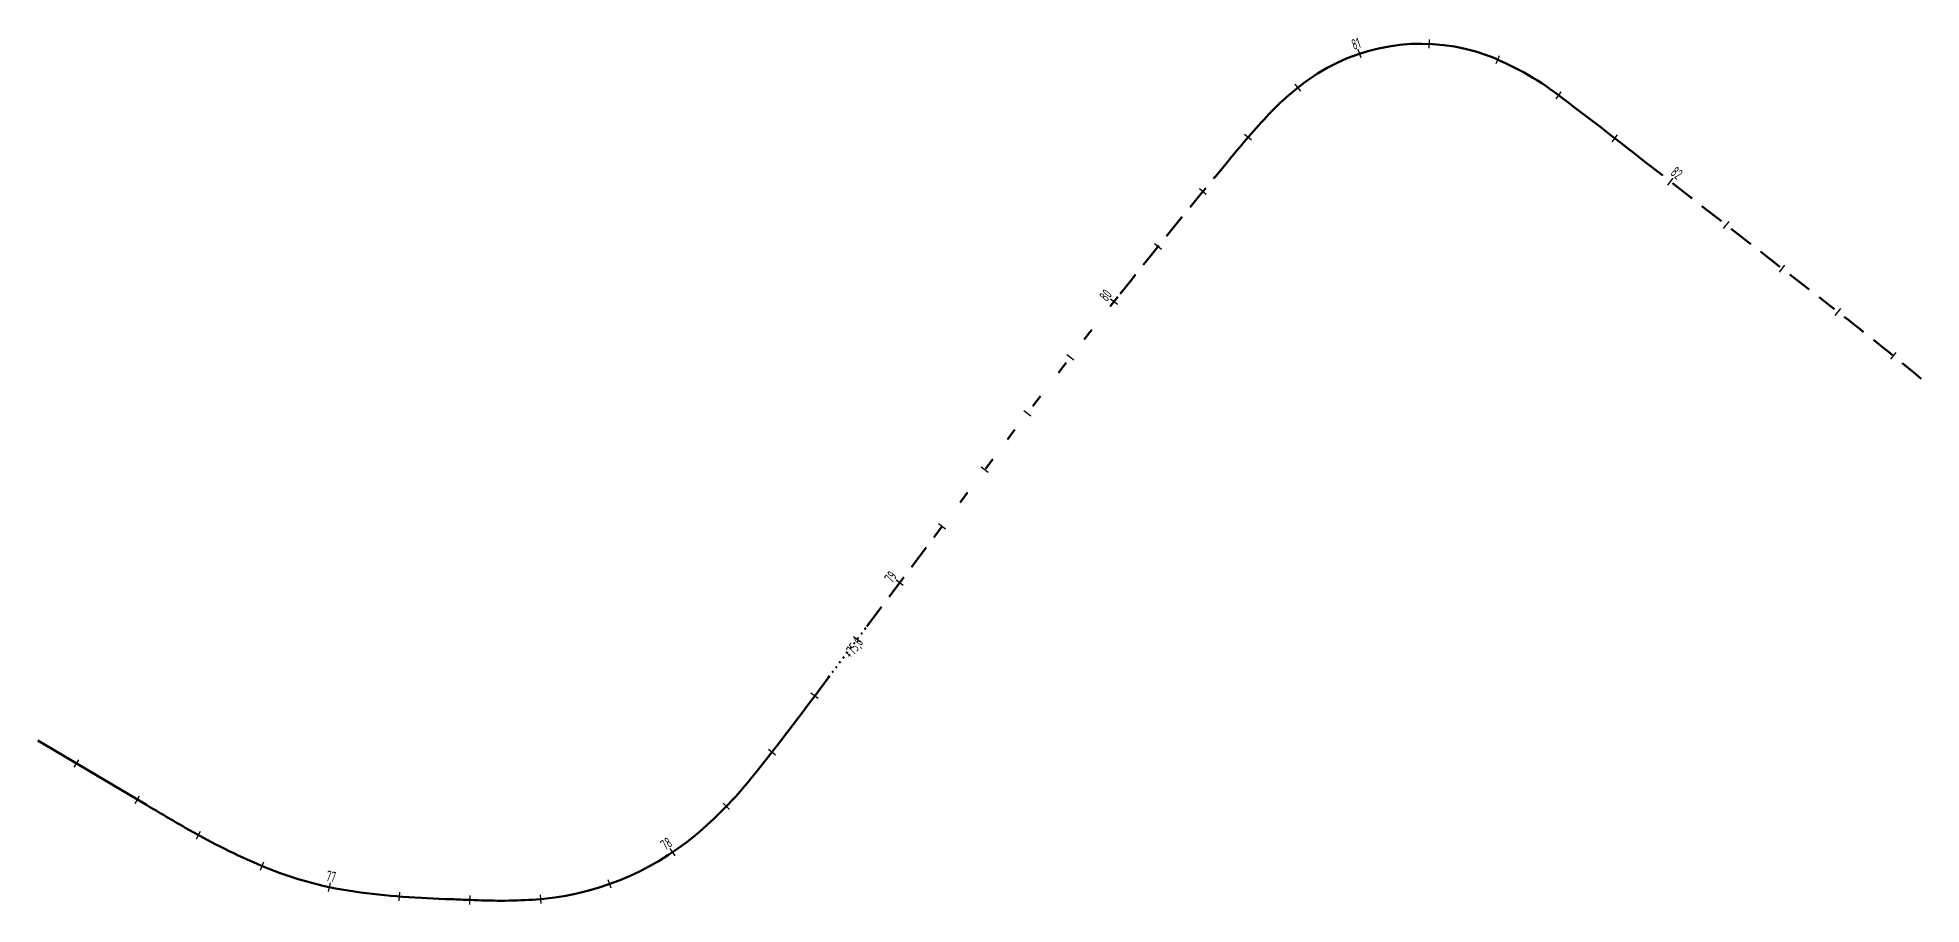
# Model space of a CAD drawing. Header units: metres. Extents: x 245702 to 2250761, y -1588929 to 6439132.
# Drawn here: x 2248338 to 2248870, y 540697 to 540942 of the extents above; entities that cross this region are included whole.
import ezdxf

# ---------------------------------------------------------------- set-up
doc = ezdxf.new("R2010")
doc.units = ezdxf.units.M
doc.linetypes.add('DASHED', pattern=[0.75, 0.5, -0.25])
doc.linetypes.add('STROT', pattern=[1.7, 0.5, -1.2])
doc.layers.add('ОСЬ_ВЕРХ_ПОКРЫТИЯ_ПИКЕТЫ', color=1, linetype='Continuous')
doc.layers.add('разметка', color=7, linetype='Continuous')
doc.styles.get("Standard").update_dxf_attribs({"font": 'simplex.shx'})

msp = doc.modelspace()

# ---------------------------------------------------------------- texts
at = {"layer": 'ОСЬ_ВЕРХ_ПОКРЫТИЯ_ПИКЕТЫ', "width": 0.6}
for s, rotation, p in [('81', 18.4371, (2248709.71, 540938.75)), ('82', 322.1042, (2248799.05, 540903.62)), ('80', 51.6277, (2248639.86, 540867.39)), ('79', 53.0414, (2248579.17, 540787.72)), ('+75,6', 53.0414, (2248567.61, 540766.38)), ('78', 33.915, (2248515.02, 540712.24)), ('77', 348.1019, (2248418.89, 540703.75))]:
    msp.add_text(s, height=3, rotation=rotation, dxfattribs=at).set_placement(p)

# ---------------------------------------------------------------- linework, layer by layer
at = {"layer": 'ОСЬ_ВЕРХ_ПОКРЫТИЯ_ПИКЕТЫ'}
for p, q in [((2248731.01, 540939.25), (2248731.12, 540941.75)), ((2248711.77, 540936.54), (2248710.98, 540938.91)), ((2248711.77, 540936.54), (2248710.98, 540938.91)), ((2248749.97, 540934.94), (2248750.95, 540937.24)), ((2248694.71, 540927.17), (2248693.15, 540929.13)), ((2248766.93, 540924.96), (2248768.4, 540926.98)), ((2248680.76, 540913.22), (2248678.86, 540914.85)), ((2248782.76, 540912.81), (2248784.29, 540914.78)), ((2248798.54, 540900.52), (2248800.08, 540902.5)), ((2248798.54, 540900.52), (2248800.08, 540902.5)), ((2248667.99, 540897.86), (2248666.06, 540899.45)), ((2248814.32, 540888.24), (2248815.86, 540890.21)), ((2248655.35, 540882.37), (2248653.41, 540883.95)), ((2248830.11, 540875.95), (2248831.64, 540877.93)), ((2248642.87, 540866.76), (2248640.91, 540868.32)), ((2248642.87, 540866.76), (2248640.91, 540868.32)), ((2248845.89, 540863.67), (2248847.43, 540865.64)), ((2248630.53, 540851.03), (2248628.56, 540852.57)), ((2248861.56, 540851.28), (2248863.13, 540853.22)), ((2248618.36, 540835.18), (2248616.37, 540836.7)), ((2248606.32, 540819.22), (2248604.32, 540820.73)), ((2248594.29, 540803.24), (2248592.29, 540804.75)), ((2248582.27, 540787.26), (2248580.27, 540788.76)), ((2248582.27, 540787.26), (2248580.27, 540788.76)), ((2248570.24, 540771.28), (2248568.24, 540772.78)), ((2248558.22, 540755.3), (2248556.22, 540756.8)), ((2248347.88, 540735.86), (2248349.15, 540738.01)), ((2248546.15, 540739.33), (2248544.17, 540740.85)), ((2248365.08, 540725.66), (2248366.36, 540727.81)), ((2248533.17, 540723.95), (2248531.37, 540725.68)), ((2248382.42, 540715.61), (2248383.62, 540717.8)), ((2248517.8, 540710.8), (2248516.41, 540712.87)), ((2248517.8, 540710.8), (2248516.41, 540712.87)), ((2248400.51, 540706.78), (2248401.46, 540709.09)), ((2248419.79, 540700.75), (2248420.3, 540703.19)), ((2248419.79, 540700.75), (2248420.3, 540703.19)), ((2248439.76, 540698.08), (2248439.95, 540700.57)), ((2248459.78, 540697.09), (2248459.88, 540699.59)), ((2248479.93, 540697.32), (2248479.7, 540699.81)), ((2248499.71, 540701.68), (2248498.87, 540704.03))]:
    msp.add_line(p, q, dxfattribs=at)
at = {"layer": 'разметка', "lineweight": 50, "ltscale": 7}
for points in [[(2248674.56, 540907.78, -0.018062), (2248685.73, 540920.61, -0.06068), (2248699.5, 540932.11, -0.230141), (2248747.27, 540937.34, -0.070919), (2248767.66, 540925.97, -0.004441), (2248791.58, 540907.53), (2248791.58, 540907.53)], [(2248337.53, 540743.45), (2248368.28, 540725.22, 0.003993), (2248379.27, 540718.78, 0.027349), (2248399.38, 540708.61, 0.067677), (2248427.1, 540700.71, 0.015621), (2248427.1, 540700.71, 0.028676), (2248454.54, 540698.55, 0.004766), (2248459.83, 540698.34, 0.026772), (2248477.5, 540698.38), (2248477.5, 540698.38, 0.158784), (2248523.6, 540716.7, 0.047128), (2248539.32, 540732.75, 0.010779), (2248561.17, 540761.3), (2248561.17, 540761.3)]]:
    msp.add_lwpolyline(points, format="xyb", dxfattribs=at)
at = {"layer": 'разметка', "linetype": 'DASHED', "lineweight": 50, "ltscale": 14}
for points in [[(2248643.03, 540868.98, -0.005845), (2248674.56, 540907.78, -0.048283), (2248674.56, 540907.78)], [(2248791.58, 540907.53), (2248844.89, 540866.04, -0.00915), (2248870.22, 540845.77, -0.0144)]]:
    msp.add_lwpolyline(points, format="xyb", dxfattribs=at)
at = {"layer": 'разметка', "linetype": 'STROT', "lineweight": 50, "ltscale": 7}
msp.add_lwpolyline([(2248591.22, 540801.24), (2248611.68, 540828.44, -0.006598), (2248643.03, 540868.98)], format="xyb", dxfattribs=at)
at = {"layer": 'разметка', "linetype": 'DASHED', "lineweight": 50, "ltscale": 14}
msp.add_lwpolyline([(2248571.99, 540775.68), (2248591.22, 540801.24)], dxfattribs=at)
at = {"layer": 'разметка', "linetype": 'STROT', "lineweight": 50}
msp.add_lwpolyline([(2248561.17, 540761.3), (2248571.99, 540775.68)], dxfattribs=at)

msp.set_redraw_order([(e.dxf.handle, doc.entitydb.next_handle()) for e in msp.query("TEXT MTEXT ATTDEF DIMENSION ARC_DIMENSION")])  # texts and dimensions are drawn at this point

doc.saveas('drawing.dxf')
